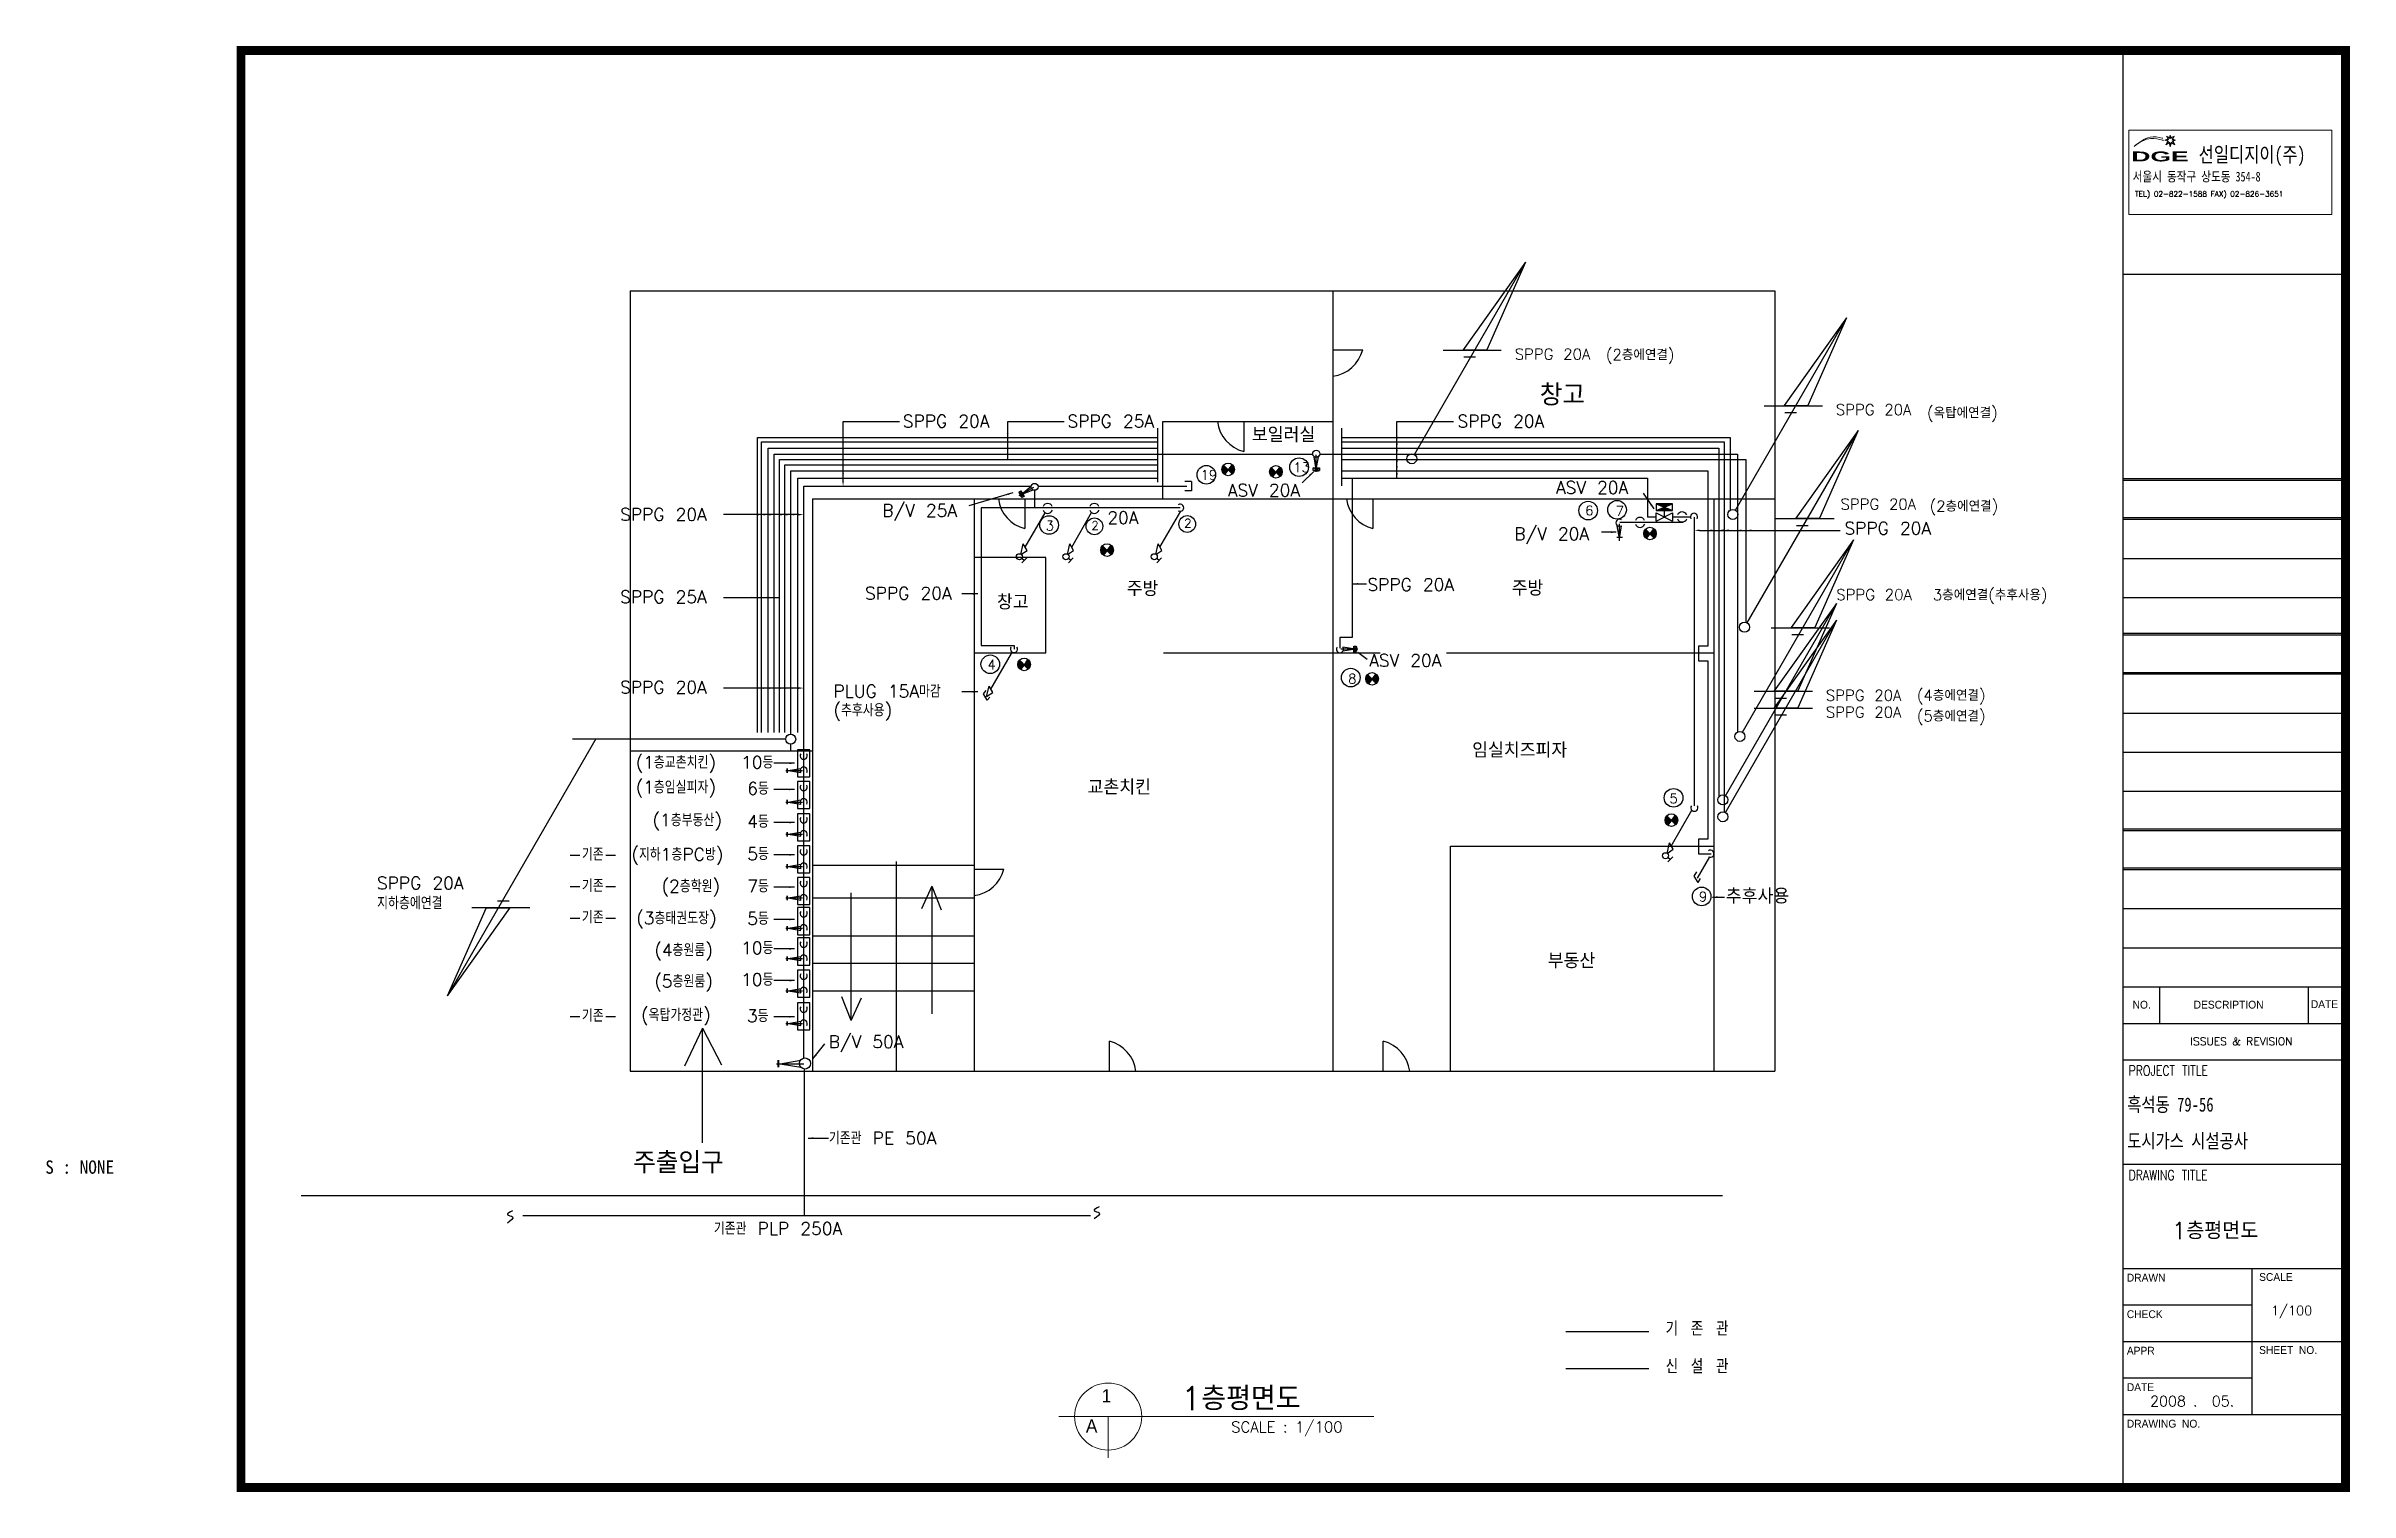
# Model space of a CAD drawing. Header units: millimetres. Extents: x 100533 to 409130, y -298132 to -52366.
# Drawn here: x 323567 to 367853, y -144019 to -116224 of the extents above; entities that cross this region are included whole.
import ezdxf
from ezdxf.enums import TextEntityAlignment as Align

# ---------------------------------------------------------------- set-up
doc = ezdxf.new("R2010")
doc.units = ezdxf.units.MM
doc.header["$LTSCALE"] = 600
for name, color, linetype in [('CEL', 7, 'Continuous'), ('GAS', 3, 'Continuous'), ('GTEXT', 2, 'Continuous'), ('신설관', 1, 'Continuous')]:
    doc.layers.add(name, color=color, linetype=linetype)
doc.styles.add('GHS', font='romans', dxfattribs={"bigfont": 'ghs'})
doc.styles.add('HGTXT', font='romans.shx', dxfattribs={"bigfont": 'whgtxt.shx'})
doc.styles.add('HTXTW', font='txt', dxfattribs={"bigfont": 'htxtw'})
doc.styles.add('ROMANS', font='Dotum.ttf', dxfattribs={"height": 250})
doc.styles.get("Standard").update_dxf_attribs({"font": 'txt.shx', "bigfont": 'whgtxt.shx'})
doc.styles.add('STYLE1', font='GungsuhChe.ttf')
doc.styles.add('STYLE2', font='')
doc.styles.get('STYLE2').set_extended_font_data('으뜸체', bold=True)
doc.dimstyles.new('ISO-25', dxfattribs={"dimtxt": 2.5, "dimasz": 100, "dimexe": 1.25, "dimexo": 0.625, "dimtad": 1, "dimtxsty": 'Standard', "dimcen": 2.5, "dimclrd": 2, "dimclre": 2, "dimadec": 0, "dimazin": 0, "dimtfac": 1, "dimtmove": 0, "dimatfit": 3, "dimfxl": 1, "dimarcsym": 0})

msp = doc.modelspace()

# ---------------------------------------------------------------- texts
at = {"style": 'STYLE1', "width": 0.8}
for s, height, p in [('선일디지이(주)', 290.7, (364946, -118455)), ('서울시 동작구 상도동 354-8', 186.67, (363678, -118826)), ('흑석동 79-56', 271.8, (363571, -136707)), ('도시가스 시설공사', 271.8, (363571, -137406))]:
    msp.add_text(s, height=height, dxfattribs=at).set_placement(p)
at = {"lineweight": 9, "style": 'STYLE2', "width": 2}
msp.add_text('DGE', height=190.4, dxfattribs=at).set_placement((363651, -118441))
for s, height, style, p in [('TEL) 02-822-1588 FAX) 02-826-3651', 102.67, 'HGTXT', (363723, -119118)), ('NO.', 150.4, 'ROMANS', (363676, -134727)), ('DESCRIPTION', 150.38, 'ROMANS', (364849, -134727)), ('DATE', 150.4, 'ROMANS', (367102, -134717)), ('ISSUES & REVISION', 150.38, 'GHS', (364785, -135432))]:
    msp.add_text(s, height=height, dxfattribs=dict(style=style)).set_placement(p)
at = {"width": 0.8}
for s, p in [('PROJECT TITLE', (363599, -136014)), ('DRAWING TITLE', (363599, -138024))]:
    msp.add_text(s, height=191.15, dxfattribs=at).set_placement(p)
at = {"lineweight": 13, "style": 'HGTXT'}
for s, height, p in [('주출입구', 410.9, (334854, -137894)), ('1층평면도', 326.7, (364428, -139161))]:
    msp.add_text(s, height=height, dxfattribs=at).set_placement(p)
at = {"layer": 'CEL'}
for s, height, style, p in [('DRAWN', 150.4, 'ROMANS', (363565, -139975)), ('SCALE', 150.4, 'ROMANS', (366108, -139962)), ('CHECK', 150.4, 'ROMANS', (363565, -140677)), ('1/100', 180.5, 'GHS', (366339, -140620)), ('APPR', 150.4, 'ROMANS', (363565, -141379)), ('SHEET  NO.', 150.4, 'ROMANS', (366108, -141366)), ('DATE', 150.4, 'ROMANS', (363565, -142080)), ('DRAWING  NO.', 150.38, 'ROMANS', (363565, -142782))]:
    msp.add_text(s, height=height, dxfattribs=dict(at, style=style)).set_placement(p)
at = {"layer": 'CEL', "style": 'GHS'}
msp.add_text('2008 .  05. ', height=200.51, dxfattribs=at).set_placement((364889, -142274), align=Align.MIDDLE_CENTER)
at = {"layer": 'GTEXT'}
for s, height, p in [('SPPG 20A', 209.6, (351798, -122251)), ('(2층에연결)', 209.6, (353552, -122262)), ('SPPG 20A', 209.6, (357971, -123319)), ('(옥탑에연결)', 209.6, (359724, -123378)), ('SPPG 20A', 209.6, (358061, -125135)), ('(2층에연결)', 209.6, (359775, -125173)), (' 3층에연결(추후사용)', 209.56, (359649, -126878)), ('SPPG 20A', 209.6, (357980, -126874)), ('SPPG 20A', 209.6, (357779, -128809)), ('(4층에연결)', 209.6, (359531, -128809)), ('SPPG 20A', 209.6, (357779, -129133)), ('(5층에연결)', 209.6, (359531, -129208))]:
    msp.add_text(s, height=height, dxfattribs=at).set_placement(p)
at = {"layer": 'GTEXT', "lineweight": 13, "style": 'HGTXT'}
for s, height, p in [('창고', 410.9, (352280, -123136)), ('보일러실', 287.7, (346746, -123839)), ('주방', 287.7, (344339, -126799)), ('주방', 287.7, (351741, -126791)), ('창고', 287.7, (341845, -127057)), ('임실치즈피자', 287.7, (350981, -129903)), ('교촌치킨', 287.7, (343588, -130616)), ('추후사용', 287.7, (355857, -132709)), ('부동산', 287.7, (352434, -133953)), (' 1층평면도', 451.6, (345076, -142449)), ('SCALE : 1/100', 209.02, (346348, -142874))]:
    msp.add_text(s, height=height, dxfattribs=at).set_placement(p)
at = {"layer": 'GTEXT', "ltscale": 0.2, "style": 'HTXTW'}
for s, height, p in [('SPPG 20A ', 240, (340037, -123555)), ('SPPG 25A ', 240, (343202, -123555)), ('SPPG 20A ', 240, (350700, -123555)), ('19', 184.2, (345761, -124560)), ('13', 184.2, (347544, -124414)), ('ASV 20A ', 240, (346284, -124883)), ('ASV 20A', 240, (352592, -124831)), ('SPPG 20A  ', 240, (334603, -125347)), ('B/V 25A ', 240, (339640, -125271)), ('  20A ', 240, (343541, -125410)), ('2', 166, (345444, -125480)), ('6', 184, (353155, -125244)), ('7', 184, (353740, -125252)), ('3', 184, (342784, -125537)), ('2', 166, (343661, -125524)), ('B/V 20A', 240, (351789, -125720)), ('SPPG 20A  ', 240, (358137, -125614)), ('SPPG 20A ', 240, (339309, -126863)), ('SPPG 20A ', 240, (348968, -126697)), ('SPPG 25A  ', 240, (334603, -126932)), ('ASV 20A', 240, (349002, -128153)), ('4', 184, (341665, -128209)), ('8', 184, (348597, -128477)), ('SPPG 20A  ', 240, (334603, -128670)), ('PLUG 15A마감 ', 240.05, (338703, -128746)), ('(추후사용)', 240, (338703, -129111)), ('(1층교촌치킨)', 240, (334901, -130113)), ('10등', 240, (336928, -130113)), ('(1층임실피자)', 240, (334901, -130590)), ('6등', 240, (337046, -130615)), ('5', 184, (354775, -130781)), ('(1층부동산)', 240, (335225, -131223)), ('4등', 240, (337046, -131252)), ('-기존-', 240, (333600, -131882)), ('(지하1층PC방)', 240, (334820, -131882)), ('5등', 240, (337046, -131872)), ('SPPG 20A  ', 240, (329927, -132434)), ('-기존-', 240, (333600, -132486)), ('(2층학원)', 240, (335399, -132494)), ('7등', 240, (337046, -132494)), ('지하층에연결', 240, (329931, -132819)), ('-기존-', 240, (333600, -133091)), ('(3층태권도장)', 240, (334913, -133107)), ('9', 184, (355340, -132667)), ('5등', 240, (337046, -133116)), ('(4층원룸)', 240, (335260, -133720)), ('10등', 240, (336928, -133681)), ('(5층원룸)', 240, (335260, -134321)), ('10등', 240, (336928, -134290)), ('-기존-', 240, (333600, -134982)), ('(옥탑가정관)', 240, (335005, -134969)), ('3등', 240, (337040, -134987)), ('B/V 50A', 240, (338610, -135484)), ('기존관 PE 50A', 240, (338614, -137336)), ('기존관 PLP 250A', 240.05, (336403, -139075)), ('기 존 관', 274.3, (354699, -141017)), ('신 설 관', 274.3, (354699, -141742))]:
    msp.add_text(s, height=height, dxfattribs=at).set_placement(p)
at = {"layer": 'GTEXT', "ltscale": 2, "style": 'STYLE1'}
msp.add_text('S : NONE', height=255.9, dxfattribs=at).set_placement((323552, -137902))
at = {"layer": 'GTEXT', "lineweight": 5, "style": 'ROMANS'}
for s, p in [('1', (343859, -142296)), ('A', (343556, -142877))]:
    msp.add_text(s, height=252, dxfattribs=at).set_placement(p)

# ---------------------------------------------------------------- linework, layer by layer
at = {"lineweight": 9}
for p, q in [((364351, -118010), (364295, -118032)), ((364295, -118032), (364350, -118053)), ((364350, -118053), (364314, -118120)), ((364314, -118120), (364377, -118087)), ((364327, -118034), (364366, -118019)), ((364365, -118049), (364327, -118034)), ((364328, -117958), (364383, -117983)), ((364328, -117958), (364351, -118010)), ((364341, -118096), (364365, -118049)), ((364385, -118073), (364341, -118096)), ((364350, -117983), (364366, -118019)), ((364350, -117983), (364389, -118000)), ((364377, -118087), (364401, -118164)), ((364401, -117935), (364383, -117983)), ((364401, -118127), (364385, -118073)), ((364389, -118000), (364401, -117966)), ((364420, -117984), (364401, -117935)), ((364401, -117966), (364414, -118000)), ((364418, -118073), (364401, -118127)), ((364401, -118164), (364426, -118087)), ((364414, -118000), (364454, -117983)), ((364463, -118096), (364418, -118073)), ((364476, -117958), (364420, -117984)), ((364426, -118087), (364490, -118120)), ((364454, -117983), (364437, -118021)), ((364437, -118021), (364472, -118034)), ((364472, -118034), (364438, -118047)), ((364438, -118047), (364463, -118096)), ((364452, -118013), (364476, -117958)), ((364502, -118032), (364452, -118013)), ((364453, -118050), (364502, -118032)), ((364490, -118120), (364453, -118050))]:
    msp.add_line(p, q, dxfattribs=at)
for p, q in [((334797, -120928), (334797, -135928)), ((334797, -120928), (356797, -120928)), ((348303, -120928), (348303, -135928)), ((356797, -120928), (356797, -135928)), ((348303, -122062), (348876, -122062)), ((345037, -124928), (345037, -123443)), ((345037, -123443), (348303, -123443)), ((346590, -123443), (346590, -124017)), ((338297, -124928), (338297, -135928)), ((338297, -124928), (356797, -124928)), ((341408, -124928), (341408, -135928)), ((342381, -124928), (342381, -125501)), ((349074, -124928), (349074, -125501)), ((355628, -124928), (355628, -135928)), ((342783, -126053), (341408, -126053)), ((342783, -127890), (342783, -126053)), ((341408, -127890), (342783, -127890)), ((345049, -127890), (349214, -127890)), ((350487, -127890), (355628, -127890)), ((338297, -129780), (334797, -129780)), ((338297, -131967), (341408, -131967)), ((339915, -135928), (339915, -131901)), ((350562, -135928), (350562, -131603)), ((350562, -131603), (355628, -131603)), ((340594, -132376), (340396, -132811)), ((340594, -132376), (340594, -134828)), ((340594, -132376), (340772, -132831)), ((341408, -132047), (341981, -132047)), ((338297, -132597), (341408, -132597)), ((339045, -134953), (339045, -132502)), ((338297, -133326), (341408, -133326)), ((363488, -133557), (367790, -133557)), ((338297, -133857), (341408, -133857)), ((338297, -134387), (341408, -134387)), ((339045, -134953), (338867, -134498)), ((339045, -134953), (339243, -134518)), ((363488, -134309), (367768, -134309)), ((363488, -134309), (367768, -134309)), ((364190, -134309), (364190, -135011)), ((367052, -134309), (367052, -135011)), ((363488, -135011), (367768, -135011)), ((336187, -135103), (335842, -135837)), ((336187, -137305), (336187, -135103)), ((336187, -135103), (336549, -135811)), ((344010, -135928), (344010, -135355)), ((349273, -135928), (349273, -135355)), ((334797, -135928), (356797, -135928)), ((363488, -135712), (367768, -135712)), ((328474, -138322), (355791, -138322))]:
    msp.add_line(p, q)
msp.add_lwpolyline([(363602, -117842), (367507, -117842), (367507, -119459), (363602, -119459)], close=True, dxfattribs=at)
for centre, start, end in [((348217, -121895), 277.2822, 345.7938), ((346757, -123357), 187.2822, 255.7938), ((342548, -124842), 187.2822, 255.7938), ((349241, -124842), 187.2822, 255.7938), ((341322, -131880), 277.2822, 345.7938), ((343843, -136014), 7.2822, 75.7938), ((349106, -136014), 7.2822, 75.7938)]:
    msp.add_arc(centre, 680, start, end)
for points, start_tangent in [([(363704, -118154), (364013, -117976), (364247, -117994), (364257, -117997)], (0.67369, 0.739014)), ([(363706, -118152), (364028, -117998), (364259, -118035), (364270, -118038)], (0.729434, 0.684052))]:
    msp.add_spline(points, degree=3, dxfattribs=dict(at, start_tangent=start_tangent))
at = {"layer": 'CEL'}
for p, q in [((363488, -116309), (363488, -143933)), ((363488, -120607), (367768, -120607)), ((363488, -124536), (367790, -124536)), ((363488, -124569), (367790, -124569)), ((363488, -125288), (367790, -125288)), ((363488, -125321), (367790, -125321)), ((363488, -126073), (367790, -126073)), ((363488, -126824), (367790, -126824)), ((363488, -127509), (367790, -127509)), ((363488, -127543), (367790, -127543)), ((363488, -128265), (367790, -128265)), ((363488, -128295), (367790, -128295)), ((363488, -129046), (367790, -129046)), ((363488, -129798), (367790, -129798)), ((363488, -130550), (367790, -130550)), ((363488, -131272), (367790, -131272)), ((363488, -131302), (367790, -131302)), ((363488, -132023), (367790, -132023)), ((363488, -132054), (367790, -132054)), ((363488, -132805), (367790, -132805)), ((363488, -137718), (367768, -137718)), ((363488, -139723), (367768, -139723)), ((365972, -142530), (365972, -139723)), ((363488, -140424), (365972, -140424)), ((363488, -141126), (367768, -141126)), ((363488, -141828), (365972, -141828)), ((363488, -142530), (367768, -142530))]:
    msp.add_line(p, q, dxfattribs=at)
at = {"layer": 'CEL', "const_width": 170}
msp.add_lwpolyline([(327313, -143933), (367768, -143933), (367768, -116309), (327313, -116309)], close=True, dxfattribs=at)
at = {"layer": 'GAS'}
for p, q in [((337242, -129418), (337242, -123751)), ((337242, -123751), (344933, -123751)), ((348468, -123751), (355942, -123751)), ((355942, -123751), (355942, -125145)), ((337561, -129418), (337561, -124071)), ((337561, -124071), (344933, -124071)), ((337664, -129418), (337664, -124174)), ((337664, -124174), (344933, -124174)), ((337767, -129418), (337767, -124277)), ((337767, -124277), (344933, -124277)), ((337882, -124392), (344933, -124392)), ((337882, -129452), (337882, -124392)), ((344933, -124071), (347916, -124071)), ((348050, -124071), (356084, -124071)), ((348468, -124174), (356239, -124174)), ((356084, -124071), (356084, -129409)), ((356239, -124174), (356239, -127302)), ((337882, -129780), (337882, -129644)), ((352780, -140934), (354374, -140934))]:
    msp.add_line(p, q, dxfattribs=at)
at = {"layer": 'GTEXT'}
for p, q in [((349870, -124077), (352004, -120381)), ((352006, -120379), (350806, -122063)), ((352006, -120379), (351260, -122063)), ((356044, -125145), (358177, -121450)), ((358179, -121447), (356979, -123132)), ((358179, -121447), (357434, -123132)), ((350422, -122069), (351541, -122069)), ((350806, -122063), (351260, -122063)), ((350820, -122201), (351044, -122201)), ((356595, -123137), (357714, -123137)), ((356979, -123132), (357434, -123132)), ((356993, -123269), (357217, -123269)), ((344933, -123571), (344933, -124607)), ((348468, -123571), (348468, -124677)), ((356267, -127314), (358401, -123618)), ((358402, -123616), (357202, -125300)), ((358402, -123616), (357657, -125300)), ((346169, -124362), (346227, -124304)), ((346242, -124432), (346169, -124359)), ((346236, -124439), (346169, -124373)), ((346170, -124348), (346220, -124297)), ((346170, -124376), (346234, -124311)), ((346248, -124424), (346170, -124346)), ((346172, -124388), (346241, -124319)), ((346254, -124416), (346172, -124334)), ((346230, -124447), (346172, -124390)), ((346173, -124330), (346213, -124290)), ((346260, -124408), (346175, -124323)), ((346175, -124399), (346248, -124326)), ((346178, -124409), (346254, -124333)), ((346266, -124400), (346179, -124313)), ((346224, -124455), (346179, -124410)), ((346182, -124308), (346206, -124283)), ((346183, -124418), (346261, -124340)), ((346272, -124392), (346184, -124304)), ((346188, -124427), (346268, -124347)), ((346278, -124384), (346189, -124295)), ((346193, -124435), (346275, -124354)), ((346284, -124376), (346195, -124287)), ((346200, -124443), (346282, -124361)), ((346263, -124342), (346201, -124280)), ((346202, -124279), (346371, -124452)), ((346207, -124450), (346289, -124368)), ((346214, -124457), (346250, -124421)), ((346365, -124267), (346220, -124461)), ((346373, -124451), (346289, -124368)), ((346291, -124365), (346378, -124279)), ((346380, -124444), (346295, -124360)), ((346296, -124375), (346385, -124286)), ((346386, -124437), (346301, -124352)), ((346303, -124382), (346391, -124294)), ((346392, -124428), (346307, -124344)), ((346310, -124389), (346396, -124303)), ((346397, -124420), (346313, -124336)), ((346316, -124396), (346401, -124312)), ((346402, -124410), (346319, -124328)), ((346323, -124403), (346405, -124322)), ((346405, -124400), (346325, -124320)), ((346330, -124410), (346408, -124332)), ((346408, -124389), (346331, -124312)), ((346332, -124310), (346371, -124272)), ((346411, -124378), (346337, -124304)), ((346337, -124417), (346410, -124344)), ((346412, -124365), (346343, -124296)), ((346344, -124424), (346411, -124357)), ((346411, -124350), (346349, -124288)), ((346351, -124431), (346411, -124371)), ((346408, -124333), (346355, -124280)), ((346358, -124438), (346409, -124387)), ((346401, -124312), (346361, -124272)), ((346365, -124445), (346403, -124407)), ((346371, -124452), (346380, -124443)), ((347086, -124409), (347144, -124351)), ((347159, -124479), (347086, -124406)), ((347087, -124395), (347137, -124344)), ((347087, -124423), (347151, -124358)), ((347165, -124471), (347087, -124393)), ((347153, -124486), (347087, -124420)), ((347089, -124435), (347158, -124366)), ((347171, -124463), (347089, -124381)), ((347147, -124494), (347089, -124437)), ((347090, -124377), (347130, -124337)), ((347092, -124446), (347165, -124373)), ((347177, -124455), (347093, -124370)), ((347183, -124447), (347096, -124360)), ((347096, -124456), (347172, -124380)), ((347099, -124355), (347124, -124330)), ((347100, -124465), (347179, -124387)), ((347189, -124439), (347101, -124351)), ((347105, -124474), (347186, -124394)), ((347195, -124431), (347106, -124342)), ((347111, -124482), (347192, -124401)), ((347201, -124423), (347112, -124334)), ((347117, -124490), (347199, -124408)), ((347119, -124326), (347289, -124499)), ((347180, -124389), (347119, -124327)), ((347124, -124497), (347206, -124415)), ((347282, -124314), (347137, -124508)), ((347290, -124498), (347207, -124415)), ((347209, -124412), (347295, -124326)), ((347213, -124422), (347302, -124333)), ((347297, -124491), (347213, -124407)), ((347303, -124484), (347219, -124399)), ((347220, -124429), (347308, -124341)), ((347309, -124475), (347225, -124391)), ((347227, -124436), (347313, -124350)), ((347314, -124467), (347231, -124383)), ((347234, -124443), (347318, -124359)), ((347319, -124457), (347237, -124375)), ((347241, -124450), (347322, -124369)), ((347323, -124447), (347242, -124367)), ((347247, -124457), (347325, -124379)), ((347326, -124436), (347248, -124359)), ((347250, -124357), (347288, -124319)), ((347328, -124425), (347254, -124351)), ((347254, -124464), (347327, -124391)), ((347329, -124412), (347260, -124343)), ((347261, -124471), (347329, -124404)), ((347328, -124397), (347266, -124335)), ((347268, -124478), (347329, -124418)), ((347325, -124380), (347272, -124327)), ((347275, -124485), (347326, -124434)), ((347318, -124359), (347278, -124319)), ((347922, -124334), (348046, -124334)), ((348046, -124380), (347922, -124334)), ((347922, -124380), (348046, -124334)), ((347922, -124380), (347922, -124334)), ((347922, -124380), (348046, -124380)), ((347985, -124364), (347944, -124119)), ((347945, -124387), (348027, -124387)), ((347985, -124410), (347985, -124085)), ((347985, -124364), (348025, -124119)), ((348046, -124334), (348046, -124380)), ((342265, -124797), (342305, -124774)), ((342265, -124797), (342367, -124882)), ((342265, -124797), (342326, -124905)), ((342270, -124866), (342553, -124704)), ((342270, -124820), (342311, -124892)), ((342326, -124905), (342305, -124774)), ((342305, -124774), (342367, -124882)), ((342310, -124843), (342502, -124686)), ((342310, -124843), (342542, -124757)), ((342367, -124882), (342326, -124905)), ((345583, -124594), (345455, -124594)), ((345583, -124775), (345455, -124775)), ((345583, -124594), (345583, -124775)), ((347141, -124502), (347096, -124457)), ((347131, -124504), (347167, -124468)), ((347282, -124492), (347320, -124454)), ((347289, -124499), (347298, -124490)), ((342388, -125856), (342770, -125195)), ((343283, -125856), (343666, -125193)), ((344980, -125856), (345378, -125167)), ((354832, -125024), (354517, -125024)), ((354517, -125154), (354832, -125024)), ((354832, -125024), (354517, -125024)), ((354517, -125024), (354832, -125154)), ((354517, -125024), (354517, -125154)), ((354517, -125154), (354693, -125154)), ((354517, -125355), (354832, -125200)), ((354517, -125200), (354832, -125355)), ((354517, -125355), (354517, -125200)), ((354528, -125029), (354523, -125024)), ((354527, -125154), (354524, -125151)), ((354541, -125154), (354534, -125147)), ((354551, -125038), (354537, -125024)), ((354555, -125154), (354544, -125143)), ((354575, -125048), (354551, -125024)), ((354569, -125154), (354554, -125139)), ((354583, -125154), (354564, -125135)), ((354599, -125058), (354565, -125024)), ((354597, -125154), (354574, -125131)), ((354622, -125068), (354579, -125024)), ((354611, -125154), (354584, -125126)), ((354646, -125077), (354593, -125024)), ((354625, -125154), (354594, -125122)), ((354639, -125154), (354603, -125118)), ((354669, -125087), (354607, -125024)), ((354653, -125154), (354613, -125114)), ((354682, -125086), (354621, -125024)), ((354667, -125154), (354623, -125110)), ((354681, -125154), (354633, -125106)), ((354692, -125082), (354635, -125024)), ((354694, -125154), (354643, -125102)), ((354702, -125078), (354649, -125024)), ((354708, -125154), (354653, -125098)), ((354712, -125074), (354663, -125024)), ((354722, -125154), (354663, -125094)), ((354736, -125154), (354672, -125090)), ((354675, -125278), (354675, -125154)), ((354675, -125154), (354832, -125154)), ((354722, -125070), (354677, -125024)), ((354732, -125066), (354690, -125024)), ((354750, -125154), (354693, -125097)), ((354742, -125062), (354704, -125024)), ((354764, -125154), (354717, -125106)), ((354751, -125058), (354718, -125024)), ((354761, -125054), (354732, -125024)), ((354778, -125154), (354740, -125116)), ((354771, -125050), (354746, -125024)), ((354781, -125045), (354760, -125024)), ((354792, -125154), (354764, -125126)), ((354791, -125041), (354774, -125024)), ((354806, -125154), (354787, -125135)), ((354801, -125037), (354788, -125024)), ((354811, -125033), (354802, -125024)), ((354820, -125154), (354811, -125145)), ((354821, -125029), (354816, -125024)), ((354830, -125025), (354830, -125024)), ((354832, -125154), (354832, -125024)), ((354832, -125200), (354832, -125355)), ((356819, -125306), (357937, -125306)), ((357202, -125300), (357657, -125300)), ((353759, -125662), (353869, -125662)), ((353810, -125688), (353769, -125444)), ((353810, -125735), (353810, -125409)), ((353810, -125688), (353851, -125444)), ((354277, -125594), (354336, -125536)), ((354278, -125579), (354329, -125529)), ((354278, -125607), (354342, -125543)), ((354350, -125663), (354278, -125590)), ((354344, -125671), (354278, -125605)), ((354356, -125655), (354279, -125577)), ((354280, -125619), (354349, -125550)), ((354362, -125647), (354281, -125566)), ((354339, -125679), (354281, -125621)), ((354282, -125562), (354322, -125522)), ((354283, -125630), (354356, -125557)), ((354368, -125639), (354284, -125555)), ((354287, -125640), (354363, -125564)), ((354333, -125687), (354287, -125642)), ((354374, -125631), (354288, -125545)), ((354290, -125540), (354315, -125515)), ((354291, -125650), (354370, -125571)), ((354380, -125623), (354292, -125536)), ((354296, -125659), (354377, -125578)), ((354386, -125615), (354298, -125527)), ((354302, -125667), (354384, -125585)), ((354392, -125607), (354303, -125519)), ((354308, -125675), (354391, -125592)), ((354372, -125573), (354310, -125511)), ((354311, -125510), (354480, -125684)), ((354315, -125682), (354397, -125599)), ((354323, -125688), (354359, -125652)), ((354474, -125498), (354328, -125693)), ((354481, -125683), (354398, -125599)), ((354400, -125597), (354487, -125510)), ((354404, -125606), (354493, -125518)), ((354488, -125676), (354404, -125591)), ((354495, -125668), (354410, -125583)), ((354411, -125613), (354499, -125526)), ((354500, -125660), (354416, -125576)), ((354418, -125621), (354504, -125534)), ((354506, -125651), (354422, -125568)), ((354425, -125628), (354509, -125543)), ((354510, -125642), (354428, -125560)), ((354432, -125635), (354513, -125553)), ((354514, -125632), (354434, -125552)), ((354439, -125642), (354516, -125564)), ((354517, -125621), (354440, -125544)), ((354441, -125542), (354480, -125503)), ((354519, -125609), (354446, -125536)), ((354446, -125649), (354519, -125576)), ((354520, -125596), (354452, -125528)), ((354452, -125656), (354520, -125588)), ((354520, -125582), (354458, -125520)), ((354459, -125663), (354520, -125602)), ((354517, -125565), (354464, -125512)), ((354466, -125670), (354518, -125618)), ((354509, -125544), (354470, -125504)), ((354473, -125677), (354512, -125638)), ((354480, -125684), (354489, -125675)), ((356179, -129414), (358312, -125718)), ((358314, -125716), (357114, -127400)), ((357217, -125438), (357441, -125438)), ((358314, -125716), (357569, -127400)), ((342307, -125997), (342352, -125794)), ((342307, -125997), (342424, -125918)), ((342325, -126077), (342377, -126107)), ((342419, -126063), (342327, -126161)), ((342424, -125918), (342352, -125794)), ((343202, -125997), (343247, -125794)), ((343202, -125997), (343319, -125918)), ((343219, -126077), (343272, -126107)), ((343313, -126063), (343222, -126161)), ((343319, -125918), (343247, -125794)), ((343840, -125913), (343898, -125855)), ((343913, -125982), (343840, -125909)), ((343841, -125898), (343892, -125848)), ((343841, -125926), (343905, -125862)), ((343907, -125990), (343841, -125924)), ((343919, -125974), (343842, -125896)), ((343843, -125938), (343912, -125869)), ((343925, -125966), (343844, -125885)), ((343901, -125998), (343844, -125940)), ((343845, -125881), (343885, -125841)), ((343846, -125949), (343919, -125876)), ((343931, -125958), (343847, -125874)), ((343850, -125959), (343926, -125883)), ((343896, -126006), (343850, -125961)), ((343937, -125950), (343851, -125864)), ((343853, -125858), (343878, -125834)), ((343854, -125969), (343933, -125890)), ((343943, -125942), (343855, -125854)), ((343859, -125978), (343940, -125897)), ((343949, -125934), (343861, -125846)), ((343865, -125986), (343947, -125904)), ((343955, -125926), (343866, -125838)), ((343871, -125994), (343954, -125911)), ((343935, -125892), (343873, -125830)), ((343874, -125829), (344043, -126003)), ((343878, -126001), (343960, -125918)), ((343886, -126007), (343922, -125971)), ((344037, -125817), (343891, -126012)), ((344044, -126002), (343961, -125918)), ((343963, -125916), (344050, -125829)), ((343967, -125925), (344056, -125837)), ((344051, -125995), (343967, -125910)), ((344058, -125987), (343973, -125902)), ((343974, -125932), (344062, -125845)), ((344063, -125979), (343979, -125894)), ((343981, -125939), (344067, -125853)), ((344069, -125970), (343985, -125886)), ((343988, -125947), (344072, -125862)), ((344073, -125961), (343991, -125879)), ((343995, -125954), (344076, -125872)), ((344077, -125951), (343997, -125871)), ((344002, -125961), (344079, -125883)), ((344080, -125940), (344003, -125863)), ((344004, -125861), (344043, -125822)), ((344082, -125928), (344009, -125855)), ((344009, -125968), (344082, -125894)), ((344083, -125915), (344015, -125847)), ((344015, -125975), (344083, -125907)), ((344083, -125901), (344021, -125839)), ((344022, -125982), (344083, -125921)), ((344080, -125884), (344027, -125831)), ((344029, -125989), (344081, -125937)), ((344072, -125863), (344032, -125823)), ((344036, -125996), (344075, -125957)), ((344043, -126003), (344052, -125994)), ((344899, -125997), (344944, -125794)), ((344899, -125997), (345016, -125918)), ((344916, -126077), (344969, -126107)), ((345010, -126063), (344918, -126161)), ((345016, -125918), (344944, -125794)), ((355851, -130635), (357985, -126939)), ((357986, -126937), (356786, -128621)), ((357986, -126937), (357241, -128621)), ((355851, -130959), (357985, -127263)), ((356730, -127406), (357849, -127406)), ((357986, -127261), (356786, -128945)), ((357114, -127400), (357569, -127400)), ((357128, -127538), (357352, -127538)), ((357986, -127261), (357241, -128945)), ((341728, -128588), (342126, -127898)), ((348784, -127818), (348458, -127818)), ((348738, -127818), (348493, -127777)), ((348737, -127818), (348493, -127859)), ((348707, -127881), (348707, -127757)), ((348754, -127757), (348707, -127881)), ((348754, -127881), (348707, -127757)), ((348707, -127757), (348754, -127757)), ((348754, -127881), (348707, -127881)), ((348754, -127881), (348754, -127757)), ((348761, -127858), (348761, -127776)), ((342247, -128110), (342305, -128052)), ((342320, -128179), (342247, -128106)), ((342314, -128187), (342247, -128121)), ((342248, -128095), (342298, -128045)), ((342248, -128123), (342312, -128059)), ((342326, -128171), (342248, -128093)), ((342250, -128135), (342319, -128066)), ((342332, -128163), (342250, -128082)), ((342308, -128195), (342250, -128137)), ((342251, -128078), (342291, -128038)), ((342338, -128155), (342253, -128071)), ((342253, -128146), (342326, -128073)), ((342256, -128156), (342333, -128080)), ((342344, -128147), (342257, -128061)), ((342302, -128203), (342257, -128158)), ((342260, -128055), (342284, -128031)), ((342261, -128166), (342339, -128087)), ((342350, -128139), (342262, -128051)), ((342266, -128175), (342346, -128094)), ((342356, -128131), (342267, -128043)), ((342272, -128183), (342353, -128101)), ((342362, -128123), (342273, -128035)), ((342278, -128191), (342360, -128108)), ((342341, -128089), (342279, -128027)), ((342280, -128026), (342449, -128200)), ((342285, -128198), (342367, -128115)), ((342292, -128204), (342328, -128168)), ((342443, -128014), (342298, -128208)), ((342451, -128199), (342368, -128115)), ((342369, -128113), (342456, -128026)), ((342458, -128192), (342373, -128107)), ((342374, -128122), (342463, -128033)), ((342464, -128184), (342379, -128099)), ((342381, -128129), (342469, -128041)), ((342470, -128176), (342385, -128091)), ((342388, -128136), (342474, -128050)), ((342475, -128167), (342391, -128083)), ((342394, -128143), (342479, -128059)), ((342480, -128158), (342397, -128075)), ((342401, -128151), (342483, -128069)), ((342483, -128148), (342403, -128068)), ((342408, -128158), (342486, -128080)), ((342487, -128137), (342409, -128060)), ((342410, -128058), (342449, -128019)), ((342489, -128125), (342415, -128052)), ((342415, -128165), (342488, -128091)), ((342490, -128112), (342421, -128044)), ((342422, -128172), (342489, -128104)), ((342489, -128098), (342427, -128036)), ((342429, -128179), (342489, -128118)), ((342486, -128081), (342433, -128028)), ((342436, -128186), (342487, -128134)), ((342479, -128059), (342439, -128020)), ((342443, -128193), (342481, -128154)), ((342449, -128200), (342459, -128191)), ((348935, -128388), (348994, -128330)), ((348936, -128373), (348987, -128323)), ((348936, -128401), (349000, -128337)), ((349008, -128457), (348936, -128384)), ((349002, -128465), (348936, -128399)), ((349014, -128449), (348937, -128371)), ((348938, -128413), (349007, -128344)), ((349020, -128441), (348939, -128360)), ((348996, -128473), (348939, -128415)), ((348940, -128356), (348980, -128316)), ((348941, -128424), (349014, -128351)), ((349026, -128433), (348942, -128349)), ((348945, -128434), (349021, -128358)), ((349032, -128425), (348946, -128339)), ((348948, -128333), (348973, -128309)), ((348949, -128444), (349028, -128365)), ((349038, -128417), (348950, -128329)), ((348954, -128453), (349035, -128372)), ((349044, -128409), (348956, -128321)), ((348960, -128461), (349042, -128379)), ((349050, -128401), (348961, -128313)), ((348966, -128469), (349049, -128386)), ((349030, -128367), (348968, -128305)), ((348969, -128304), (349138, -128478)), ((348973, -128476), (349055, -128393)), ((349132, -128292), (348986, -128487)), ((349139, -128477), (349056, -128393)), ((349058, -128391), (349145, -128304)), ((349062, -128400), (349151, -128311)), ((349146, -128470), (349062, -128385)), ((349153, -128462), (349068, -128377)), ((349069, -128407), (349157, -128319)), ((349158, -128454), (349074, -128369)), ((349076, -128414), (349162, -128328)), ((349164, -128445), (349080, -128361)), ((349083, -128422), (349167, -128337)), ((349168, -128436), (349086, -128354)), ((349090, -128429), (349171, -128347)), ((349172, -128426), (349092, -128346)), ((349097, -128436), (349174, -128358)), ((349175, -128415), (349098, -128338)), ((349099, -128336), (349138, -128297)), ((349177, -128403), (349104, -128330)), ((349104, -128443), (349177, -128369)), ((349178, -128390), (349110, -128322)), ((349110, -128450), (349178, -128382)), ((349178, -128376), (349116, -128314)), ((349117, -128457), (349178, -128396)), ((349175, -128359), (349122, -128306)), ((349124, -128464), (349176, -128412)), ((349167, -128338), (349127, -128298)), ((341586, -128674), (341637, -128614)), ((341658, -128797), (341586, -128674)), ((341647, -128728), (341693, -128526)), ((341647, -128728), (341764, -128650)), ((341658, -128797), (341708, -128738)), ((341764, -128650), (341693, -128526)), ((348991, -128481), (348945, -128436)), ((348981, -128482), (349017, -128446)), ((349131, -128471), (349170, -128432)), ((349138, -128478), (349147, -128469)), ((356403, -128627), (357521, -128627)), ((356786, -128621), (357241, -128621)), ((356801, -128759), (357025, -128759)), ((356403, -128951), (357521, -128951)), ((356786, -128945), (357241, -128945)), ((356801, -129083), (357025, -129083)), ((334138, -129541), (331286, -134481)), ((337785, -129550), (333685, -129550)), ((354690, -131105), (354748, -131047)), ((354691, -131090), (354741, -131039)), ((354691, -131118), (354755, -131054)), ((354693, -131130), (354762, -131061)), ((354775, -131158), (354693, -131076)), ((354694, -131073), (354734, -131032)), ((354781, -131150), (354696, -131065)), ((354696, -131141), (354769, -131068)), ((354699, -131151), (354776, -131075)), ((354787, -131142), (354700, -131055)), ((354703, -131050), (354727, -131025)), ((354704, -131160), (354782, -131082)), ((354793, -131134), (354705, -131046)), ((354799, -131126), (354710, -131037)), ((354805, -131118), (354716, -131029)), ((354784, -131084), (354722, -131022)), ((354723, -131021), (354893, -131194)), ((354886, -131009), (354741, -131203)), ((354807, -131603), (355205, -130913)), ((354812, -131108), (354899, -131021)), ((354817, -131117), (354906, -131028)), ((354824, -131124), (354912, -131036)), ((354913, -131171), (354828, -131086)), ((354831, -131131), (354917, -131045)), ((354918, -131162), (354834, -131078)), ((354838, -131138), (354922, -131054)), ((354923, -131152), (354840, -131070)), ((354844, -131145), (354926, -131064)), ((354927, -131142), (354846, -131062)), ((354851, -131152), (354929, -131074)), ((354930, -131131), (354852, -131054)), ((354854, -131052), (354892, -131014)), ((354932, -131120), (354858, -131046)), ((354858, -131159), (354931, -131086)), ((354933, -131107), (354864, -131038)), ((354932, -131092), (354870, -131030)), ((354929, -131075), (354876, -131022)), ((354922, -131054), (354882, -131014)), ((354763, -131174), (354690, -131101)), ((354769, -131166), (354691, -131088)), ((354757, -131182), (354691, -131115)), ((354751, -131190), (354693, -131132)), ((354745, -131198), (354700, -131152)), ((354709, -131169), (354789, -131089)), ((354715, -131177), (354796, -131096)), ((354721, -131185), (354803, -131103)), ((354728, -131192), (354810, -131110)), ((354735, -131199), (354771, -131163)), ((354894, -131193), (354811, -131110)), ((354901, -131186), (354817, -131102)), ((354907, -131179), (354823, -131094)), ((354865, -131166), (354933, -131099)), ((354872, -131173), (354932, -131113)), ((354879, -131180), (354930, -131129)), ((354886, -131187), (354924, -131149)), ((354893, -131194), (354902, -131185)), ((337809, -131953), (337809, -132035)), ((337816, -131953), (337816, -132035)), ((337832, -131993), (338076, -131952)), ((338010, -131598), (338010, -132118)), ((338248, -132118), (338248, -131598)), ((354726, -131743), (354771, -131541)), ((354726, -131743), (354843, -131665)), ((354743, -131823), (354796, -131854)), ((354837, -131810), (354745, -131907)), ((354843, -131665), (354771, -131541)), ((355313, -132221), (355551, -131808)), ((337786, -131993), (338111, -131993)), ((337832, -131993), (338076, -132034)), ((338010, -132118), (338248, -132118)), ((338248, -132204), (338010, -132204)), ((338010, -132204), (338010, -132725)), ((338248, -132725), (338248, -132204)), ((355251, -132181), (355297, -132101)), ((355323, -132305), (355251, -132181)), ((355323, -132305), (355369, -132225)), ((331285, -134483), (332030, -132799)), ((331285, -134483), (332485, -132799)), ((332868, -132793), (331750, -132793)), ((332485, -132799), (332030, -132799)), ((332470, -132661), (332246, -132661)), ((337786, -132599), (338111, -132599)), ((337809, -132559), (337809, -132642)), ((337816, -132559), (337816, -132642)), ((337832, -132599), (338076, -132558)), ((337832, -132599), (338076, -132640)), ((338010, -132725), (338248, -132725)), ((338248, -134618), (338010, -134618)), ((338010, -134618), (338010, -135138)), ((338248, -135138), (338248, -134618)), ((337786, -135013), (338111, -135013)), ((337809, -134973), (337809, -135055)), ((337816, -134973), (337816, -135055)), ((337832, -135013), (338076, -134972)), ((337832, -135013), (338076, -135054)), ((338010, -135138), (338248, -135138)), ((337605, -135788), (338134, -135788)), ((337642, -135853), (337642, -135719)), ((337654, -135853), (337654, -135719)), ((337680, -135788), (338077, -135721)), ((337681, -135788), (338077, -135854))]:
    msp.add_line(p, q, dxfattribs=at)
at = {"layer": 'GTEXT', "color": 1}
for p, q in [((338248, -129755), (338010, -129755)), ((338010, -129755), (338010, -130275)), ((338248, -130275), (338248, -129755)), ((337786, -130150), (338111, -130150)), ((337809, -130110), (337809, -130192)), ((337816, -130110), (337816, -130192)), ((337832, -130150), (338076, -130109)), ((337832, -130150), (338076, -130191)), ((338010, -130275), (338248, -130275)), ((338248, -130361), (338010, -130361)), ((338010, -130361), (338010, -130882)), ((338248, -130882), (338248, -130361)), ((337786, -130756), (338111, -130756)), ((337809, -130716), (337809, -130799)), ((337816, -130716), (337816, -130799)), ((337832, -130756), (338076, -130715)), ((337832, -130756), (338076, -130797)), ((338010, -130882), (338248, -130882)), ((338248, -130980), (338010, -130980)), ((338010, -130980), (338010, -131500)), ((338248, -131500), (338248, -130980)), ((337786, -131374), (338111, -131374)), ((337809, -131335), (337809, -131417)), ((337816, -131335), (337816, -131417)), ((337832, -131375), (338076, -131334)), ((337832, -131374), (338076, -131415)), ((338010, -131500), (338248, -131500)), ((338248, -131598), (338010, -131598)), ((337809, -133725), (337809, -133807)), ((337816, -133725), (337816, -133807)), ((337832, -133764), (338076, -133724)), ((338248, -133370), (338010, -133370)), ((338010, -133370), (338010, -133890)), ((338248, -133890), (338248, -133370)), ((337786, -133764), (338111, -133764)), ((337832, -133764), (338076, -133805)), ((338010, -133890), (338248, -133890)), ((338248, -133988), (338010, -133988)), ((338010, -133988), (338010, -134508)), ((338248, -134508), (338248, -133988)), ((337786, -134383), (338111, -134383)), ((337809, -134343), (337809, -134425)), ((337816, -134343), (337816, -134425)), ((337832, -134383), (338076, -134342)), ((337832, -134383), (338076, -134424)), ((338010, -134508), (338248, -134508))]:
    msp.add_line(p, q, dxfattribs=at)
at = {"layer": 'GTEXT', "color": 2}
for p, q in [((338248, -132787), (338010, -132787)), ((338010, -132787), (338010, -133307)), ((338248, -133307), (338248, -132787)), ((337786, -133182), (338111, -133182)), ((337809, -133142), (337809, -133224)), ((337816, -133142), (337816, -133224)), ((337832, -133182), (338076, -133141)), ((337832, -133182), (338076, -133223)), ((338010, -133307), (338248, -133307))]:
    msp.add_line(p, q, dxfattribs=at)
at = {"layer": 'GTEXT', "lineweight": 13}
for p, q in [((343037, -142570), (347894, -142570)), ((343983, -142570), (343983, -143361)), ((344149, -142570), (349089, -142570))]:
    msp.add_line(p, q, dxfattribs=at)
at = {"layer": 'GTEXT', "lineweight": 9}
msp.add_line((347894, -142570), (348001, -142570), dxfattribs=at)
at = {"layer": 'GTEXT'}
for points in [[(338888, -124583), (338888, -123442), (339974, -123442)], [(342052, -124174), (342052, -123442), (343138, -123442)], [(349534, -124529), (349534, -123442), (350620, -123442)], [(338029, -125231), (336591, -125231)], [(355352, -125534), (358056, -125534)], [(337664, -126828), (336591, -126828)], [(338029, -128565), (336591, -128565)]]:
    msp.add_lwpolyline(points, dxfattribs=at)
for centre, radius in [((347983, -124062), 67.7), ((346290, -124362), 121), ((347208, -124409), 121), ((349819, -124158), 96.2), ((342570, -124697), 67.2), ((355992, -125227), 96.2), ((354399, -125594), 121), ((342278, -126041), 58.1), ((343173, -126041), 58.1), ((343962, -125913), 121), ((344870, -126041), 58.1), ((356216, -127395), 96.2), ((342368, -128110), 121), ((349057, -128388), 121), ((337881, -129548), 96.2), ((356127, -129495), 96.2), ((355800, -130716), 96.2), ((354811, -131104), 121), ((355800, -131040), 96.2), ((354697, -131788), 58.1), ((338156, -135782), 107)]:
    msp.add_circle(centre, radius, dxfattribs=at)
at = {"layer": 'GTEXT', "ltscale": 0.2}
for centre, radius in [((345871, -124465), 179), ((347654, -124319), 179), ((342848, -125431), 179), ((343719, -125456), 161), ((345503, -125412), 161), ((353210, -125154), 179), ((353766, -125138), 179), ((341717, -128108), 179), ((348647, -128364), 179), ((354852, -130676), 179), ((355392, -132571), 179)]:
    msp.add_circle(centre, radius, dxfattribs=at)
at = {"layer": 'GTEXT', "lineweight": 13}
msp.add_circle((343983, -142570), 645, dxfattribs=at)
at = {"layer": 'GTEXT'}
for centre, radius, start, end in [((342821, -125113), 96.2, 201.2556, 338.7444), ((342821, -125113), 96.2, 23.6545, 156.3455), ((343719, -125113), 96.2, 201.2556, 338.7444), ((343719, -125113), 96.2, 23.6545, 156.3455), ((345367, -125099), 69.1, 237.3167, 122.6833), ((353814, -125388), 69.1, 57.3167, 302.6833), ((354208, -125381), 96.2, 23.6545, 156.3455), ((355016, -125275), 96.2, 201.2556, 338.7444), ((355016, -125275), 96.2, 23.6545, 156.3455), ((355245, -125274), 69.1, 327.3167, 212.6833), ((354208, -125381), 96.2, 201.2556, 338.7444), ((342172, -127815), 69.1, 147.3167, 32.6833), ((348438, -127818), 69.1, 147.3167, 32.6833), ((355252, -130866), 69.1, 147.3167, 32.6833), ((338132, -131708), 69.1, 147.3167, 32.6833), ((338132, -131996), 69.1, 327.3167, 212.6833), ((355560, -131750), 69.1, 237.3167, 122.6833), ((338132, -132314), 69.1, 147.3167, 32.6833), ((338132, -132603), 69.1, 327.3167, 212.6833), ((338132, -134728), 69.1, 147.3167, 32.6833), ((338132, -135016), 69.1, 327.3167, 212.6833)]:
    msp.add_arc(centre, radius, start, end, dxfattribs=at)
at = {"layer": 'GTEXT', "color": 1}
for centre, start, end in [((338132, -129865), 147.3167, 32.6833), ((338132, -130153), 327.3167, 212.6833), ((338132, -130471), 147.3167, 32.6833), ((338132, -130760), 327.3167, 212.6833), ((338132, -131089), 147.3167, 32.6833), ((338132, -131378), 327.3167, 212.6833), ((338132, -133479), 147.3167, 32.6833), ((338132, -133768), 327.3167, 212.6833), ((338132, -134098), 147.3167, 32.6833), ((338132, -134386), 327.3167, 212.6833)]:
    msp.add_arc(centre, 69.1, start, end, dxfattribs=at)
at = {"layer": 'GTEXT', "color": 2}
for centre, start, end in [((338132, -132897), 147.3167, 32.6833), ((338132, -133185), 327.3167, 212.6833)]:
    msp.add_arc(centre, 69.1, start, end, dxfattribs=at)
at = {"layer": 'GTEXT'}
for points in [[(332535, -138613), (332439, -138688), (332535, -138731), (332439, -138849)], [(343812, -138536), (343715, -138611), (343812, -138654), (343715, -138772)]]:
    msp.add_spline(points, degree=3, dxfattribs=at)
for points in [[(338904, -123735), (338888, -123835), (338871, -123735)], [(338904, -123860), (338888, -123960), (338871, -123860)], [(338904, -123981), (338888, -124081), (338871, -123981)], [(342069, -123661), (342052, -123761), (342035, -123661)], [(349551, -123735), (349534, -123835), (349517, -123735)], [(349551, -123860), (349534, -123960), (349517, -123860)], [(349551, -123981), (349534, -124081), (349517, -123981)], [(338904, -124184), (338888, -124284), (338871, -124184)], [(338904, -124295), (338888, -124395), (338871, -124295)], [(338904, -124433), (338888, -124533), (338871, -124433)], [(342069, -124079), (342052, -124179), (342035, -124079)], [(349551, -124184), (349534, -124284), (349517, -124184)], [(349551, -124295), (349534, -124395), (349517, -124295)], [(349551, -124433), (349534, -124533), (349517, -124433)], [(338904, -124583), (338888, -124683), (338871, -124583)], [(337233, -125214), (337333, -125231), (337233, -125248)], [(337355, -125214), (337455, -125231), (337355, -125248)], [(337466, -125214), (337566, -125231), (337466, -125248)], [(337676, -125214), (337776, -125231), (337676, -125248)], [(337783, -125214), (337883, -125231), (337783, -125248)], [(337916, -125214), (338016, -125231), (337916, -125248)], [(338029, -125214), (338129, -125231), (338029, -125248)], [(355352, -125517), (355252, -125534), (355352, -125550)], [(355598, -125517), (355498, -125534), (355598, -125550)], [(355812, -125517), (355712, -125534), (355812, -125550)], [(355915, -125517), (355815, -125534), (355915, -125550)], [(356163, -125517), (356063, -125534), (356163, -125550)], [(356354, -125517), (356254, -125534), (356354, -125550)], [(337131, -126811), (337231, -126828), (337131, -126844)], [(337569, -126811), (337669, -126828), (337569, -126844)], [(337233, -128548), (337333, -128565), (337233, -128582)], [(337355, -128548), (337455, -128565), (337355, -128582)], [(337466, -128548), (337566, -128565), (337466, -128582)], [(337676, -128548), (337776, -128565), (337676, -128582)], [(337783, -128548), (337883, -128565), (337783, -128582)], [(337916, -128548), (338016, -128565), (337916, -128582)], [(338029, -128548), (338129, -128565), (338029, -128582)]]:
    msp.add_solid(points, dxfattribs=at)
at = {"layer": '신설관'}
for p, q in [((337321, -129418), (337321, -123830)), ((337321, -123830), (344933, -123830)), ((337447, -129418), (337447, -123956)), ((337447, -123956), (344933, -123956)), ((348468, -123830), (355827, -123830)), ((348468, -123956), (355724, -123956)), ((355724, -123956), (355724, -130663)), ((355827, -123830), (355827, -130946)), ((348468, -124392), (355509, -124392)), ((355509, -124392), (355509, -127760)), ((338019, -124529), (344933, -124529)), ((338019, -129418), (338019, -124529)), ((338134, -135677), (338134, -124685)), ((338134, -124685), (342504, -124685)), ((342568, -124765), (342568, -125099)), ((342636, -124685), (345494, -124685)), ((348468, -124529), (354350, -124529)), ((348675, -124529), (348675, -127591)), ((354350, -124529), (354350, -125278)), ((345368, -125099), (341542, -125099)), ((341542, -125099), (341542, -127750)), ((354517, -125278), (354350, -125278)), ((355176, -125278), (354832, -125278)), ((355249, -125283), (355249, -130831)), ((355030, -125384), (353821, -125384)), ((341542, -127750), (342177, -127750)), ((342177, -127750), (342177, -127820)), ((348675, -127591), (348435, -127591)), ((348435, -127591), (348435, -127801)), ((355509, -127760), (355330, -127760)), ((355330, -127760), (355330, -128039)), ((355330, -128039), (355509, -128039)), ((355509, -128039), (355509, -131470)), ((355509, -131470), (355330, -131470)), ((355330, -131470), (355330, -131749)), ((355330, -131749), (355572, -131749)), ((352780, -141646), (354374, -141646))]:
    msp.add_line(p, q, dxfattribs=at)
at = {"layer": '신설관', "color": 4}
for p, q in [((338144, -138703), (338144, -135885)), ((332729, -138703), (343642, -138703))]:
    msp.add_line(p, q, dxfattribs=at)

msp.set_redraw_order([(e.dxf.handle, doc.entitydb.next_handle()) for e in msp.query("TEXT MTEXT ATTDEF DIMENSION ARC_DIMENSION")])  # texts and dimensions are drawn at this point

# ---------------------------------------------------------------- leaders
msp.add_leader([(338215, -137217), (338607, -137217)], dimstyle='ISO-25', override={"dimgap": 0.625, "dimtad": 0})
at = {"layer": 'GAS'}
for points in [[(348688, -126562), (348947, -126562)], [(341476, -126754), (341172, -126754)], [(348784, -127877), (348960, -128012)], [(341476, -128637), (341172, -128637)], [(337952, -130012), (337560, -130012)], [(337952, -130514), (337560, -130514)], [(337952, -131151), (337560, -131151)], [(337952, -131772), (337560, -131772)], [(337952, -132393), (337560, -132393)], [(337952, -133015), (337560, -133015)], [(337952, -133580), (337560, -133580)], [(337952, -134190), (337560, -134190)], [(337952, -134886), (337560, -134886)], [(338308, -135693), (338535, -135406)]]:
    msp.add_leader(points, dimstyle='ISO-25', override={"dimgap": 0.625, "dimtad": 0}, dxfattribs=at)
at = {"layer": '신설관'}
for points in [[(347929, -124406), (347712, -124620)], [(342149, -124813), (341308, -125063)], [(354477, -125123), (354276, -124820)], [(353747, -125569), (353464, -125569)], [(355600, -132583), (355833, -132583)]]:
    msp.add_leader(points, dimstyle='ISO-25', override={"dimgap": 0.625, "dimtad": 0}, dxfattribs=at)

doc.saveas('drawing.dxf')
